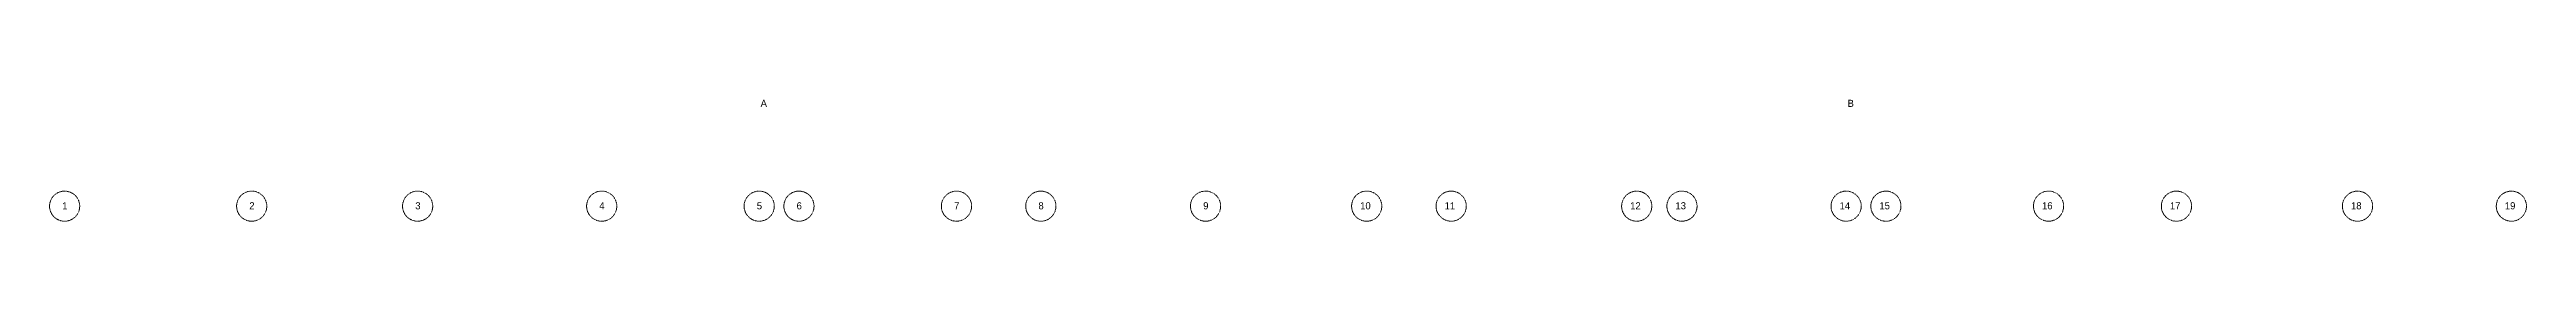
# Model space of a CAD drawing. Header units: millimetres. Extents: x -26249 to 60250, y -21218 to 23336.
# Drawn here: x 12784 to 20994, y -2810 to -2406 of the extents above; entities that cross this region are included whole.
import ezdxf

# ---------------------------------------------------------------- set-up
doc = ezdxf.new("R2010")
doc.units = ezdxf.units.MM
doc.linetypes.add('VW-01', pattern=[0.41656, 0.20828, -0.20828])
doc.layers.add('B Général', color=7, linetype='Continuous', lineweight=5)
doc.layers.add('C ANNOTATIONS-texte', color=7, linetype='Continuous', lineweight=5)
doc.styles.add('Eurostile', font='')
doc.styles.get('Eurostile').set_extended_font_data('Eurostile')

msp = doc.modelspace()

# ---------------------------------------------------------------- texts
at = {"layer": 'B Général', "color": 7, "attachment_point": 1, "line_spacing_factor": 0.895453, "style": 'Eurostile'}
for s, insert, char_height in [('1', (12826.135, -2746.742), 23.496), ('2', (13446.133, -2746.742), 23.496), ('3', (13996.149, -2746.742), 23.496), ('4', (14606.149, -2746.742), 23.496), ('5', (15128.148, -2746.742), 23.496), ('6', (15259.997, -2746.742), 23.496), ('7', (15782.073, -2746.742), 23.496), ('8', (16061.669, -2746.742), 23.496), ('9', (16607.669, -2746.742), 23.496), ('10', (17127.935, -2746.742), 23.4956), ('11', (17407.935, -2746.742), 23.4956), ('12', (18022.935, -2746.742), 23.4956), ('13', (18172.935, -2746.742), 23.4956), ('14', (18717.011, -2746.742), 23.4956), ('15', (18848.86, -2746.742), 23.4956), ('16', (19387.935, -2746.742), 23.4956), ('17', (19811.839, -2746.742), 23.4956), ('18', (20411.896, -2746.742), 23.4956), ('19', (20921.896, -2746.742), 23.4956)]:
    msp.add_mtext(s, dxfattribs=dict(at, insert=insert, char_height=char_height))
at = {"layer": 'C ANNOTATIONS-texte', "color": 7, "char_height": 23.496, "attachment_point": 1, "line_spacing_factor": 0.895453, "style": 'Eurostile'}
for s, insert in [('A', (15140.848, -2406.187)), ('B', (18743.444, -2406.187))]:
    msp.add_mtext(s, dxfattribs=dict(at, insert=insert))

# ---------------------------------------------------------------- linework, layer by layer
at = {"layer": 'B Général', "color": 1, "linetype": 'VW-01', "lineweight": 13, "true_color": 0xff0000}
for centre in [(12834.054, -2759.831), (13454.051, -2759.831), (14004.068, -2759.831), (14614.068, -2759.831), (15136.067, -2759.831), (15267.916, -2759.831), (15789.991, -2759.831), (16069.588, -2759.831), (16615.588, -2759.831), (17149.588, -2759.831), (17429.588, -2759.831), (18044.588, -2759.831), (18194.588, -2759.831), (18738.663, -2759.831), (18870.512, -2759.831), (19409.588, -2759.831), (19833.491, -2759.831), (20433.549, -2759.831), (20943.549, -2759.831)]:
    msp.add_circle(centre, 50, dxfattribs=at)

msp.set_redraw_order([(e.dxf.handle, doc.entitydb.next_handle()) for e in msp.query("TEXT MTEXT ATTDEF DIMENSION ARC_DIMENSION")])  # texts and dimensions are drawn at this point

doc.saveas('drawing.dxf')
